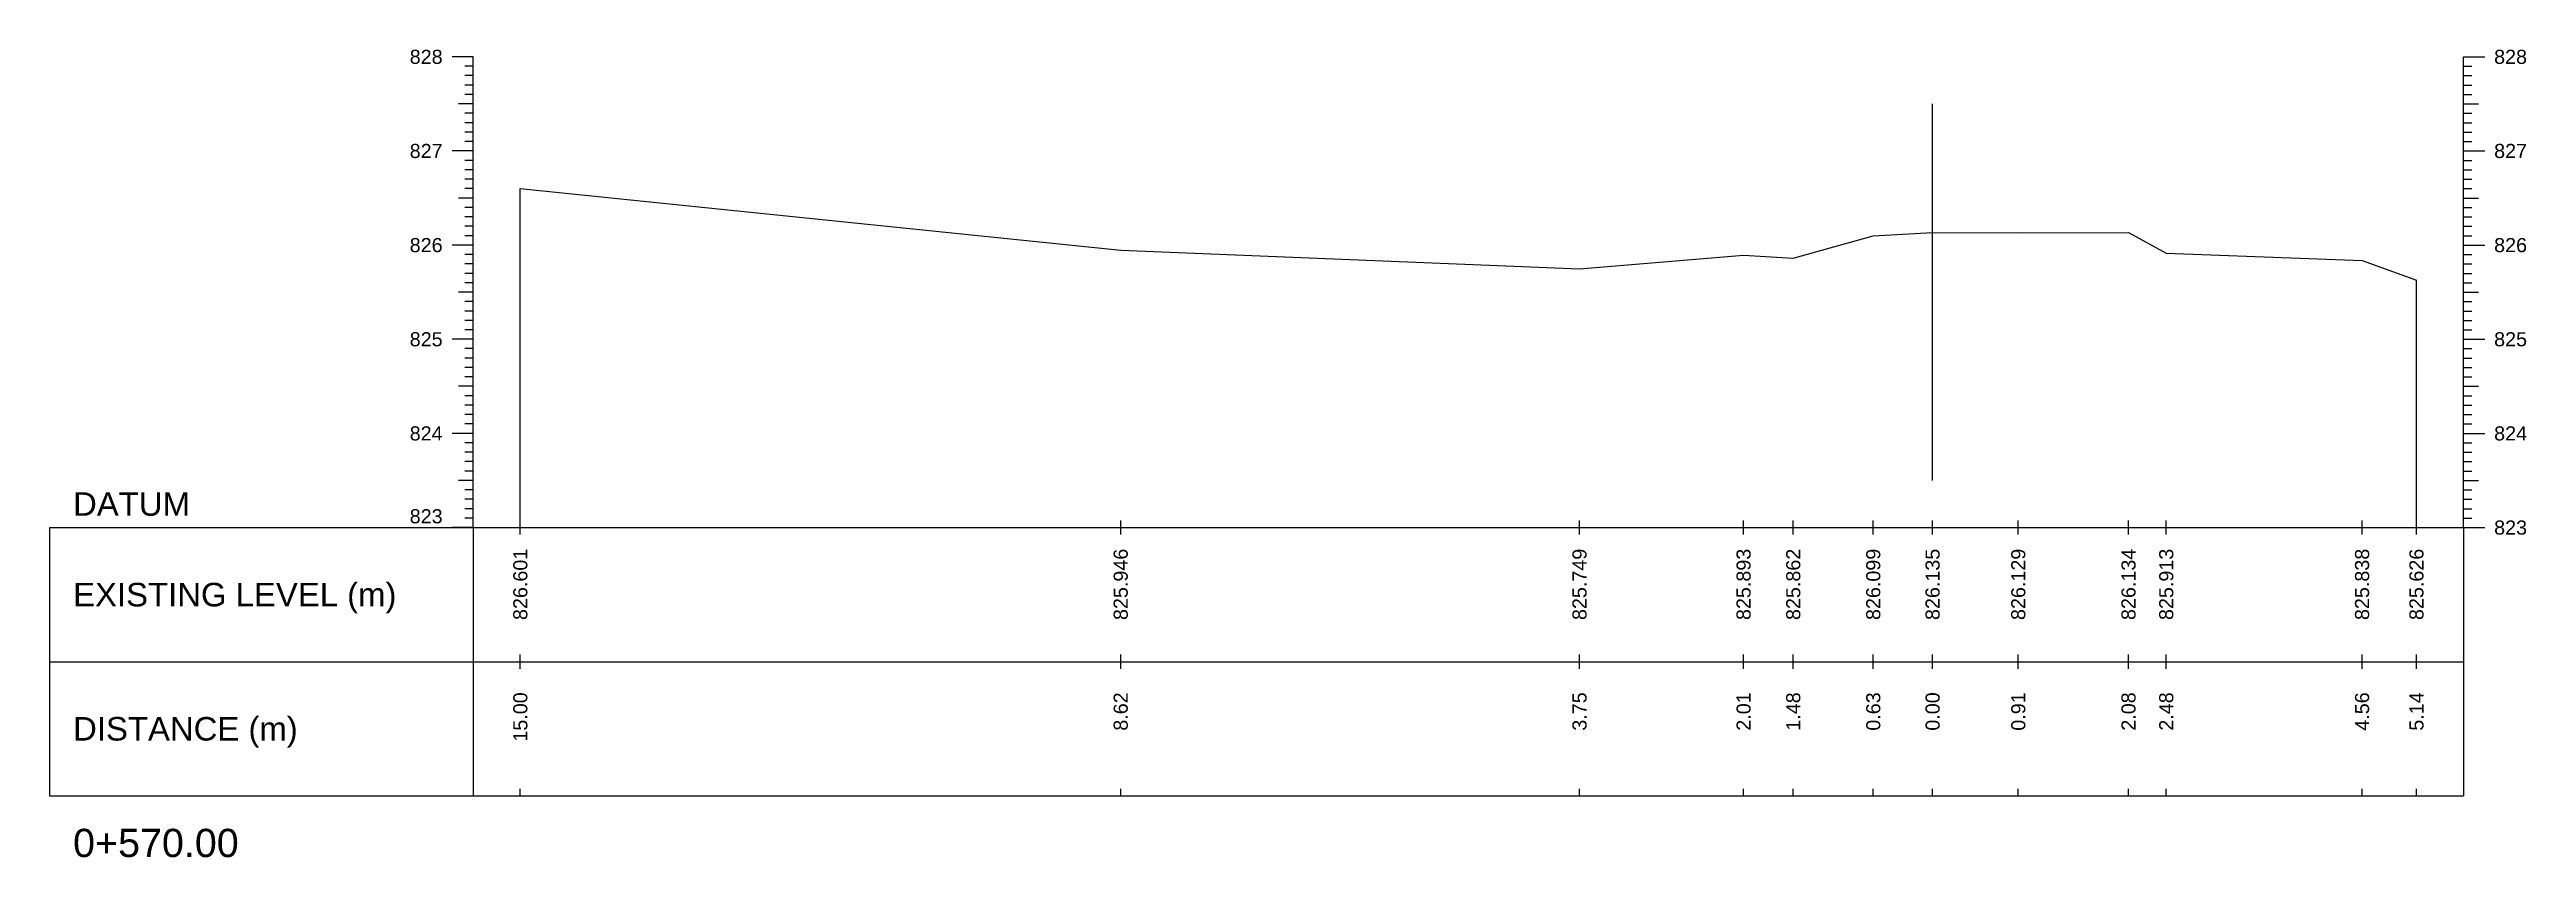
# Model space of a CAD drawing. Header units: millimetres. Extents: x 2757 to 35141, y 547 to 28513.
# Drawn here: x 32929.4 to 33192.4, y 25750.7 to 25836.6 of the extents above; entities that cross this region are included whole.
import ezdxf
from ezdxf.enums import TextEntityAlignment as Align

# ---------------------------------------------------------------- set-up
doc = ezdxf.new("R2010")
doc.units = ezdxf.units.MM
for name, color, linetype in [('CL', 4, 'Continuous'), ('CS_Drawing', 7, 'Continuous'), ('GL', 3, 'Continuous')]:
    doc.layers.add(name, color=color, linetype=linetype)
doc.styles.get("Standard").update_dxf_attribs({"font": 'arial.ttf'})

msp = doc.modelspace()

# ---------------------------------------------------------------- texts
at = {"layer": 'CS_Drawing'}
for s, p in [('828', (32971.10008, 25835.79126)), ('827', (32971.10008, 25825.79126)), ('826', (32971.10008, 25815.79126)), ('825', (32971.10008, 25805.79126)), ('824', (32971.10008, 25795.79126))]:
    msp.add_text(s, height=1.5, dxfattribs=at).set_placement(p, align=Align.MIDDLE_RIGHT)
for s, height, p in [('828', 1.5, (33188.99227, 25835.79126)), ('827', 1.5, (33188.99227, 25825.79126)), ('826', 1.5, (33188.99227, 25815.79126)), ('825', 1.5, (33188.99227, 25805.79126)), ('824', 1.5, (33188.99227, 25795.79126)), ('DATUM', 2.5, (32931.85008, 25788.29126)), ('823', 1.5, (33188.99227, 25785.79126)), ('823', 1.5, (33188.99227, 25785.79126)), ('EXISTING LEVEL (m)', 2.5, (32931.85008, 25778.66626)), ('DISTANCE (m)', 2.5, (32931.85008, 25764.41626)), ('0+570.00', 3, (32931.85008, 25752.29126))]:
    msp.add_text(s, height=height, dxfattribs=at).set_placement(p, align=Align.MIDDLE_LEFT)
msp.add_text('823', height=1.5, dxfattribs=at).set_placement((32971.10008, 25786.24126), align=Align.RIGHT)
for s, p in [('826.601', (32979.35008, 25783.54126)), ('825.946', (33043.11972, 25783.54126)), ('825.749', (33091.84956, 25783.54126)), ('825.893', (33109.27377, 25783.54126)), ('825.862', (33114.55204, 25783.54126)), ('826.099', (33123.04813, 25783.54126)), ('826.135', (33129.35008, 25783.54126)), ('826.129', (33138.45065, 25783.54126)), ('826.134', (33150.15725, 25783.54126)), ('825.913', (33154.16778, 25783.54126)), ('825.838', (33174.96615, 25783.54126)), ('825.626', (33180.74227, 25783.54126)), ('15.00', (32979.35008, 25768.29126)), ('8.62', (33043.11972, 25768.29126)), ('3.75', (33091.84956, 25768.29126)), ('2.01', (33109.27377, 25768.29126)), ('1.48', (33114.55204, 25768.29126)), ('0.63', (33123.04813, 25768.29126)), ('0.00', (33129.35008, 25768.29126)), ('0.91', (33138.45065, 25768.29126)), ('2.08', (33150.15725, 25768.29126)), ('2.48', (33154.16778, 25768.29126)), ('4.56', (33174.96615, 25768.29126)), ('5.14', (33180.74227, 25768.29126))]:
    msp.add_text(s, height=1.5, rotation=90, dxfattribs=at).set_placement(p, align=Align.MIDDLE_RIGHT)

# ---------------------------------------------------------------- linework, layer by layer
at = {"layer": 'CL', "ltscale": 10}
msp.add_line((33129.35008, 25790.79126), (33129.35008, 25830.79126), dxfattribs=at)
at = {"layer": 'CS_Drawing'}
for p, q in [((32974.35008, 25835.79126), (32972.10008, 25835.79126)), ((32974.35008, 25835.79126), (32972.77508, 25835.79126)), ((32974.35008, 25835.79126), (32973.45008, 25835.79126)), ((32974.35008, 25834.79126), (32973.45008, 25834.79126)), ((32974.35008, 25785.79126), (32974.35008, 25835.79126)), ((33185.74227, 25835.79126), (33187.99227, 25835.79126)), ((33185.74227, 25835.79126), (33187.31727, 25835.79126)), ((33185.74227, 25835.79126), (33186.64227, 25835.79126)), ((33185.74227, 25785.79126), (33185.74227, 25835.79126)), ((33185.74227, 25834.79126), (33186.64227, 25834.79126)), ((32974.35008, 25833.79126), (32973.45008, 25833.79126)), ((32974.35008, 25832.79126), (32973.45008, 25832.79126)), ((32974.35008, 25831.79126), (32973.45008, 25831.79126)), ((33185.74227, 25833.79126), (33186.64227, 25833.79126)), ((33185.74227, 25832.79126), (33186.64227, 25832.79126)), ((33185.74227, 25831.79126), (33186.64227, 25831.79126)), ((32974.35008, 25830.79126), (32972.77508, 25830.79126)), ((32974.35008, 25830.79126), (32973.45008, 25830.79126)), ((32974.35008, 25829.79126), (32973.45008, 25829.79126)), ((33185.74227, 25830.79126), (33187.31727, 25830.79126)), ((33185.74227, 25830.79126), (33186.64227, 25830.79126)), ((33185.74227, 25829.79126), (33186.64227, 25829.79126)), ((32974.35008, 25828.79126), (32973.45008, 25828.79126)), ((32974.35008, 25827.79126), (32973.45008, 25827.79126)), ((32974.35008, 25826.79126), (32973.45008, 25826.79126)), ((33185.74227, 25828.79126), (33186.64227, 25828.79126)), ((33185.74227, 25827.79126), (33186.64227, 25827.79126)), ((33185.74227, 25826.79126), (33186.64227, 25826.79126)), ((32974.35008, 25825.79126), (32972.10008, 25825.79126)), ((32974.35008, 25825.79126), (32972.77508, 25825.79126)), ((32974.35008, 25825.79126), (32973.45008, 25825.79126)), ((32974.35008, 25824.79126), (32973.45008, 25824.79126)), ((32974.35008, 25823.79126), (32973.45008, 25823.79126)), ((33185.74227, 25825.79126), (33187.99227, 25825.79126)), ((33185.74227, 25825.79126), (33187.31727, 25825.79126)), ((33185.74227, 25825.79126), (33186.64227, 25825.79126)), ((33185.74227, 25824.79126), (33186.64227, 25824.79126)), ((33185.74227, 25823.79126), (33186.64227, 25823.79126)), ((32974.35008, 25822.79126), (32973.45008, 25822.79126)), ((32974.35008, 25821.79126), (32973.45008, 25821.79126)), ((32979.35008, 25785.79126), (32979.35008, 25821.80126)), ((33185.74227, 25822.79126), (33186.64227, 25822.79126)), ((33185.74227, 25821.79126), (33186.64227, 25821.79126)), ((32974.35008, 25820.79126), (32972.77508, 25820.79126)), ((32974.35008, 25820.79126), (32973.45008, 25820.79126)), ((32974.35008, 25819.79126), (32973.45008, 25819.79126)), ((32974.35008, 25818.79126), (32973.45008, 25818.79126)), ((33185.74227, 25820.79126), (33187.31727, 25820.79126)), ((33185.74227, 25820.79126), (33186.64227, 25820.79126)), ((33185.74227, 25819.79126), (33186.64227, 25819.79126)), ((33185.74227, 25818.79126), (33186.64227, 25818.79126)), ((32974.35008, 25815.79126), (32972.10008, 25815.79126)), ((32974.35008, 25815.79126), (32972.77508, 25815.79126)), ((32974.35008, 25817.79126), (32973.45008, 25817.79126)), ((32974.35008, 25816.79126), (32973.45008, 25816.79126)), ((32974.35008, 25815.79126), (32973.45008, 25815.79126)), ((33185.74227, 25817.79126), (33186.64227, 25817.79126)), ((33185.74227, 25816.79126), (33186.64227, 25816.79126)), ((33185.74227, 25815.79126), (33187.99227, 25815.79126)), ((33185.74227, 25815.79126), (33187.31727, 25815.79126)), ((33185.74227, 25815.79126), (33186.64227, 25815.79126)), ((32974.35008, 25814.79126), (32973.45008, 25814.79126)), ((32974.35008, 25813.79126), (32973.45008, 25813.79126)), ((33185.74227, 25814.79126), (33186.64227, 25814.79126)), ((33185.74227, 25813.79126), (33186.64227, 25813.79126)), ((32974.35008, 25810.79126), (32972.77508, 25810.79126)), ((32974.35008, 25812.79126), (32973.45008, 25812.79126)), ((32974.35008, 25811.79126), (32973.45008, 25811.79126)), ((32974.35008, 25810.79126), (32973.45008, 25810.79126)), ((33180.74227, 25785.79126), (33180.74227, 25812.05126)), ((33185.74227, 25812.79126), (33186.64227, 25812.79126)), ((33185.74227, 25811.79126), (33186.64227, 25811.79126)), ((33185.74227, 25810.79126), (33187.31727, 25810.79126)), ((33185.74227, 25810.79126), (33186.64227, 25810.79126)), ((32974.35008, 25809.79126), (32973.45008, 25809.79126)), ((32974.35008, 25808.79126), (32973.45008, 25808.79126)), ((33185.74227, 25809.79126), (33186.64227, 25809.79126)), ((33185.74227, 25808.79126), (33186.64227, 25808.79126)), ((32974.35008, 25805.79126), (32972.10008, 25805.79126)), ((32974.35008, 25805.79126), (32972.77508, 25805.79126)), ((32974.35008, 25807.79126), (32973.45008, 25807.79126)), ((32974.35008, 25806.79126), (32973.45008, 25806.79126)), ((32974.35008, 25805.79126), (32973.45008, 25805.79126)), ((33185.74227, 25807.79126), (33186.64227, 25807.79126)), ((33185.74227, 25806.79126), (33186.64227, 25806.79126)), ((33185.74227, 25805.79126), (33187.99227, 25805.79126)), ((33185.74227, 25805.79126), (33187.31727, 25805.79126)), ((33185.74227, 25805.79126), (33186.64227, 25805.79126)), ((32974.35008, 25804.79126), (32973.45008, 25804.79126)), ((32974.35008, 25803.79126), (32973.45008, 25803.79126)), ((32974.35008, 25802.79126), (32973.45008, 25802.79126)), ((33185.74227, 25804.79126), (33186.64227, 25804.79126)), ((33185.74227, 25803.79126), (33186.64227, 25803.79126)), ((33185.74227, 25802.79126), (33186.64227, 25802.79126)), ((32974.35008, 25800.79126), (32972.77508, 25800.79126)), ((32974.35008, 25801.79126), (32973.45008, 25801.79126)), ((32974.35008, 25800.79126), (32973.45008, 25800.79126)), ((33185.74227, 25801.79126), (33186.64227, 25801.79126)), ((33185.74227, 25800.79126), (33187.31727, 25800.79126)), ((33185.74227, 25800.79126), (33186.64227, 25800.79126)), ((32974.35008, 25799.79126), (32973.45008, 25799.79126)), ((32974.35008, 25798.79126), (32973.45008, 25798.79126)), ((32974.35008, 25797.79126), (32973.45008, 25797.79126)), ((33185.74227, 25799.79126), (33186.64227, 25799.79126)), ((33185.74227, 25798.79126), (33186.64227, 25798.79126)), ((33185.74227, 25797.79126), (33186.64227, 25797.79126)), ((32974.35008, 25795.79126), (32972.10008, 25795.79126)), ((32974.35008, 25795.79126), (32972.77508, 25795.79126)), ((32974.35008, 25796.79126), (32973.45008, 25796.79126)), ((32974.35008, 25795.79126), (32973.45008, 25795.79126)), ((32974.35008, 25794.79126), (32973.45008, 25794.79126)), ((33185.74227, 25796.79126), (33186.64227, 25796.79126)), ((33185.74227, 25795.79126), (33187.99227, 25795.79126)), ((33185.74227, 25795.79126), (33187.31727, 25795.79126)), ((33185.74227, 25795.79126), (33186.64227, 25795.79126)), ((33185.74227, 25794.79126), (33186.64227, 25794.79126)), ((32974.35008, 25793.79126), (32973.45008, 25793.79126)), ((32974.35008, 25792.79126), (32973.45008, 25792.79126)), ((33185.74227, 25793.79126), (33186.64227, 25793.79126)), ((33185.74227, 25792.79126), (33186.64227, 25792.79126)), ((32974.35008, 25790.79126), (32972.77508, 25790.79126)), ((32974.35008, 25791.79126), (32973.45008, 25791.79126)), ((32974.35008, 25790.79126), (32973.45008, 25790.79126)), ((32974.35008, 25789.79126), (32973.45008, 25789.79126)), ((33185.74227, 25791.79126), (33186.64227, 25791.79126)), ((33185.74227, 25790.79126), (33187.31727, 25790.79126)), ((33185.74227, 25790.79126), (33186.64227, 25790.79126)), ((33185.74227, 25789.79126), (33186.64227, 25789.79126)), ((32974.35008, 25788.79126), (32973.45008, 25788.79126)), ((32974.35008, 25787.79126), (32973.45008, 25787.79126)), ((32974.35008, 25786.79126), (32973.45008, 25786.79126)), ((33185.74227, 25788.79126), (33186.64227, 25788.79126)), ((33185.74227, 25787.79126), (33186.64227, 25787.79126)), ((33185.74227, 25786.79126), (33186.64227, 25786.79126)), ((32929.35008, 25785.79126), (32974.35008, 25785.79126)), ((32929.35008, 25785.79126), (32929.35008, 25757.29126)), ((32974.35008, 25785.79126), (32972.10008, 25785.79126)), ((32974.35008, 25785.79126), (32972.77508, 25785.79126)), ((32974.35008, 25785.79126), (32973.45008, 25785.79126)), ((32974.35008, 25785.79126), (33185.74227, 25785.79126)), ((32974.35008, 25785.79126), (32974.35008, 25757.29126)), ((32979.35008, 25785.04126), (32979.35008, 25786.54126)), ((33043.11972, 25785.04126), (33043.11972, 25786.54126)), ((33091.84956, 25785.04126), (33091.84956, 25786.54126)), ((33109.27377, 25785.04126), (33109.27377, 25786.54126)), ((33114.55204, 25785.04126), (33114.55204, 25786.54126)), ((33123.04813, 25785.04126), (33123.04813, 25786.54126)), ((33129.35008, 25785.04126), (33129.35008, 25786.54126)), ((33138.45065, 25785.04126), (33138.45065, 25786.54126)), ((33150.15725, 25785.04126), (33150.15725, 25786.54126)), ((33154.16778, 25785.04126), (33154.16778, 25786.54126)), ((33174.96615, 25785.04126), (33174.96615, 25786.54126)), ((33180.74227, 25785.04126), (33180.74227, 25786.54126)), ((33185.74227, 25785.79126), (33187.99227, 25785.79126)), ((33185.74227, 25785.79126), (33187.31727, 25785.79126)), ((33185.74227, 25785.79126), (33186.64227, 25785.79126)), ((33185.74227, 25785.79126), (33185.74227, 25757.29126)), ((32929.35008, 25771.54126), (32974.35008, 25771.54126)), ((32974.35008, 25771.54126), (33185.74227, 25771.54126)), ((32974.35008, 25771.54126), (33185.74227, 25771.54126)), ((32979.35008, 25770.79126), (32979.35008, 25772.29126)), ((33043.11972, 25770.79126), (33043.11972, 25772.29126)), ((33091.84956, 25770.79126), (33091.84956, 25772.29126)), ((33109.27377, 25770.79126), (33109.27377, 25772.29126)), ((33114.55204, 25770.79126), (33114.55204, 25772.29126)), ((33123.04813, 25770.79126), (33123.04813, 25772.29126)), ((33129.35008, 25770.79126), (33129.35008, 25772.29126)), ((33138.45065, 25770.79126), (33138.45065, 25772.29126)), ((33150.15725, 25770.79126), (33150.15725, 25772.29126)), ((33154.16778, 25770.79126), (33154.16778, 25772.29126)), ((33174.96615, 25770.79126), (33174.96615, 25772.29126)), ((33180.74227, 25770.79126), (33180.74227, 25772.29126)), ((32979.35008, 25757.29126), (32979.35008, 25758.04126)), ((33043.11972, 25757.29126), (33043.11972, 25758.04126)), ((33091.84956, 25757.29126), (33091.84956, 25758.04126)), ((33109.27377, 25757.29126), (33109.27377, 25758.04126)), ((33114.55204, 25757.29126), (33114.55204, 25758.04126)), ((33123.04813, 25757.29126), (33123.04813, 25758.04126)), ((33129.35008, 25757.29126), (33129.35008, 25758.04126)), ((33138.45065, 25757.29126), (33138.45065, 25758.04126)), ((33150.15725, 25757.29126), (33150.15725, 25758.04126)), ((33154.16778, 25757.29126), (33154.16778, 25758.04126)), ((33174.96615, 25757.29126), (33174.96615, 25758.04126)), ((33180.74227, 25757.29126), (33180.74227, 25758.04126)), ((32929.35008, 25757.29126), (32974.35008, 25757.29126)), ((32974.35008, 25757.29126), (33185.74227, 25757.29126))]:
    msp.add_line(p, q, dxfattribs=at)
at = {"layer": 'GL'}
msp.add_lwpolyline([(32979.35008, 25821.80126), (33043.11972, 25815.25126), (33091.84956, 25813.28126), (33109.27377, 25814.72126), (33114.55204, 25814.41126), (33123.04813, 25816.78126), (33129.35008, 25817.14126), (33138.45065, 25817.08126), (33150.15725, 25817.13126), (33154.16778, 25814.92126), (33174.96615, 25814.17126), (33180.74227, 25812.05126)], dxfattribs=at)

msp.set_redraw_order([(e.dxf.handle, doc.entitydb.next_handle()) for e in msp.query("TEXT MTEXT ATTDEF DIMENSION ARC_DIMENSION")])  # texts and dimensions are drawn at this point

doc.saveas('drawing.dxf')
